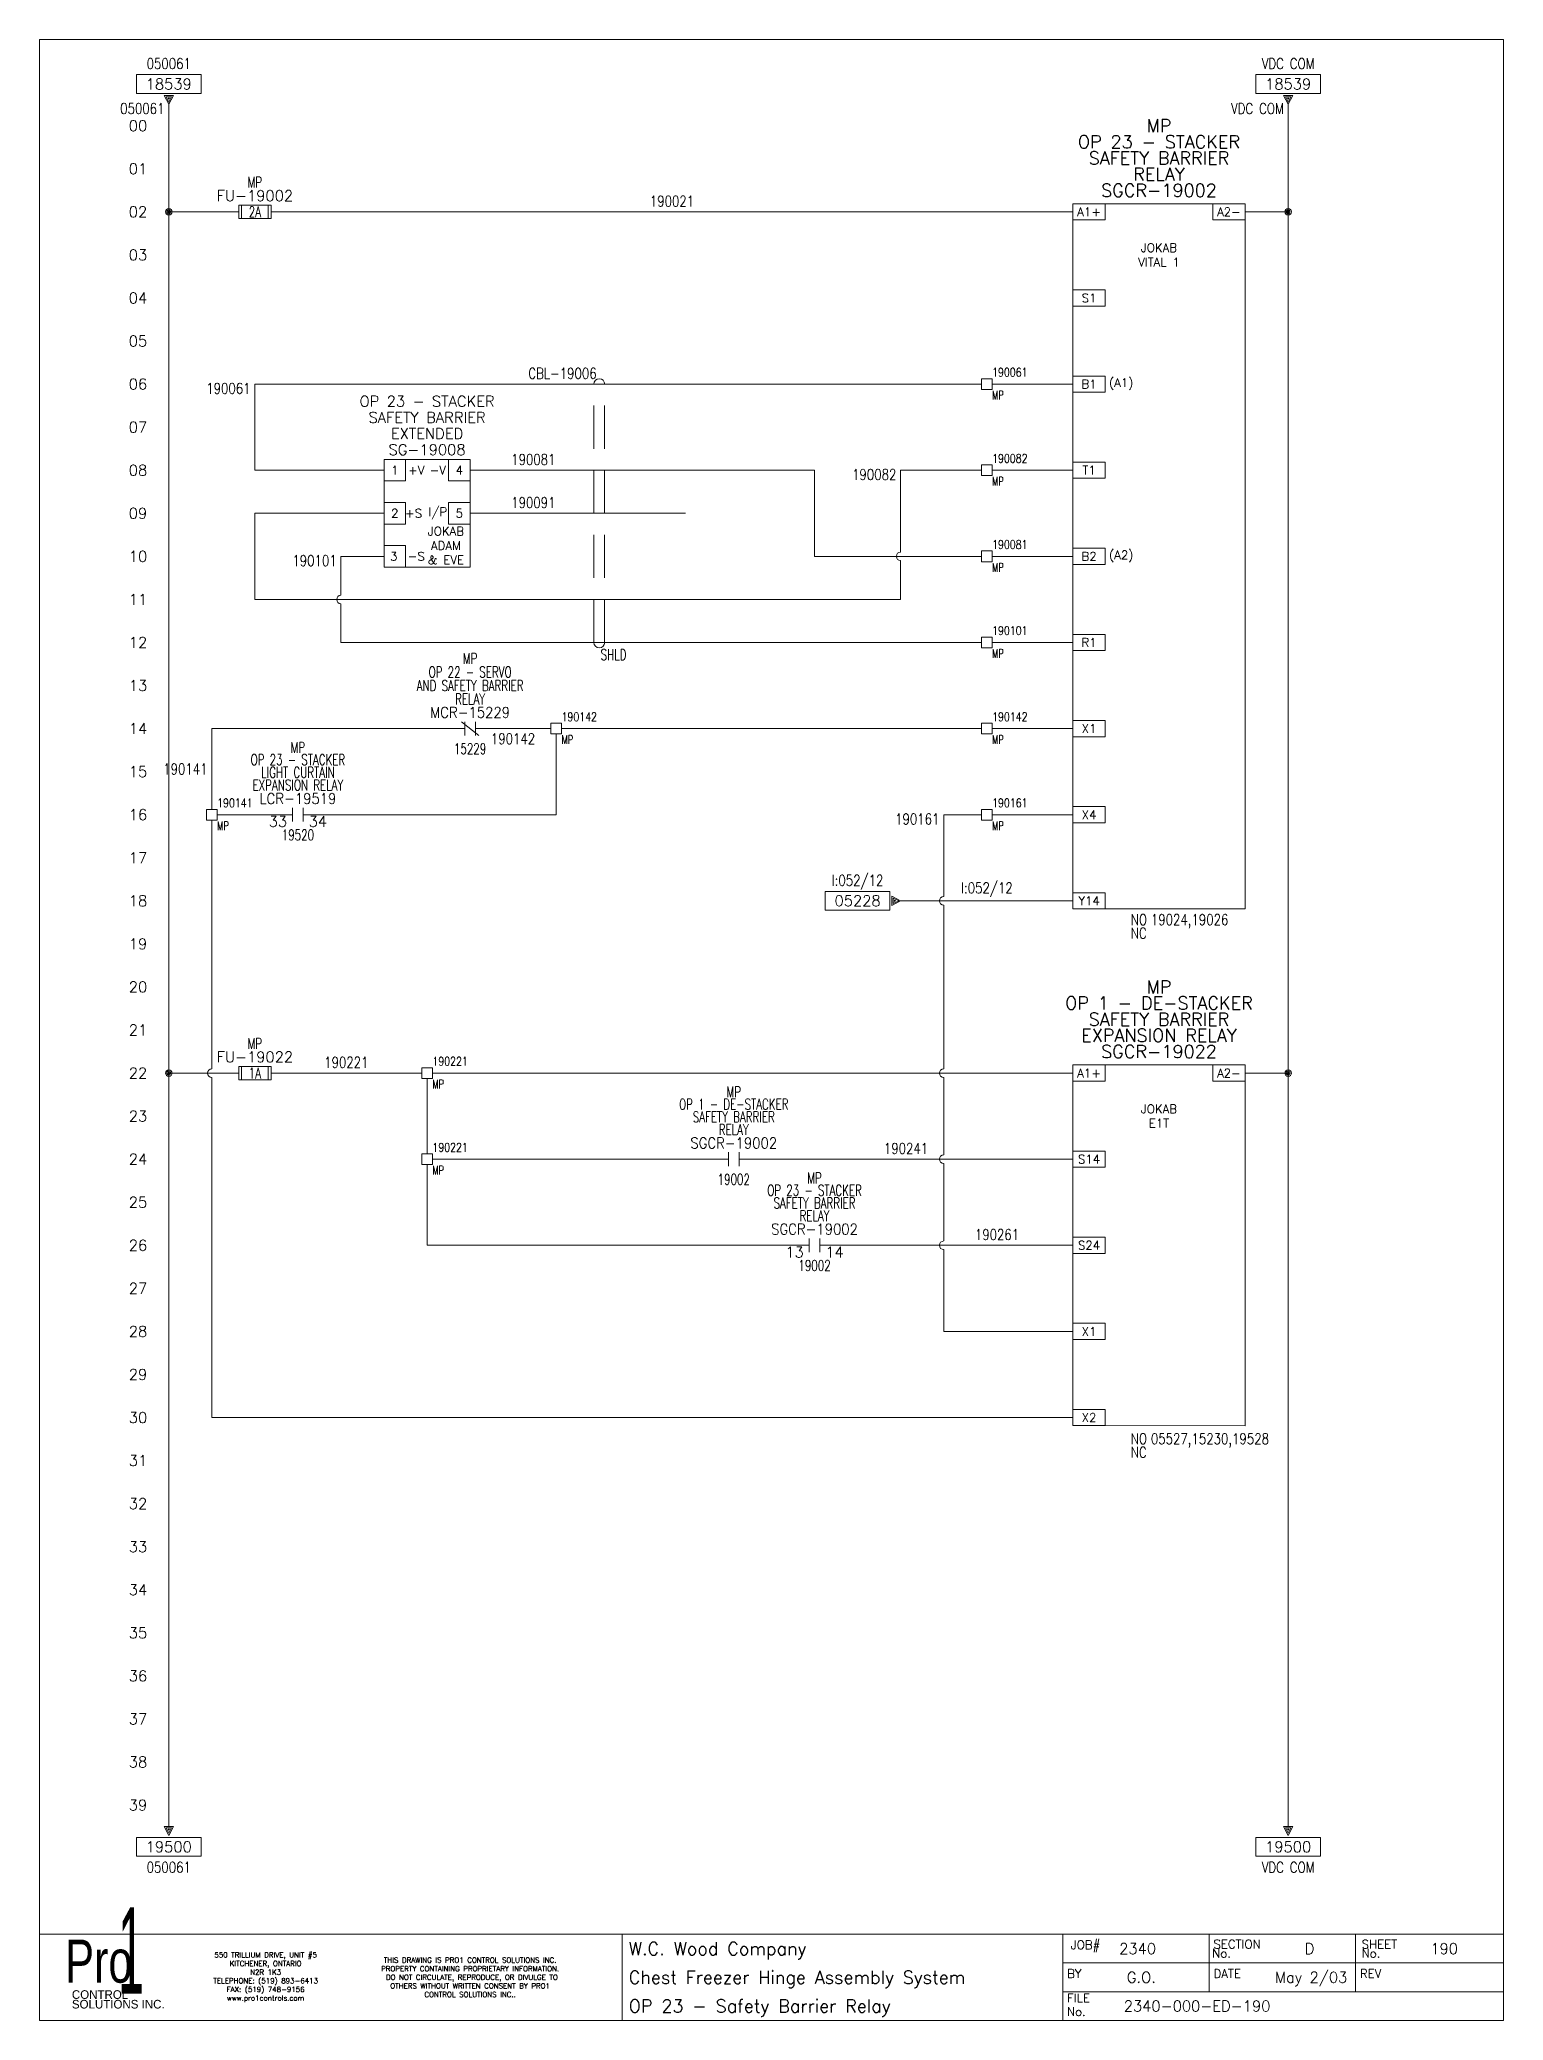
# Model space of a CAD drawing. Header units: inches. Extents: x 0 to 17, y 0 to 23.
import ezdxf
from ezdxf.enums import TextEntityAlignment as Align

# ---------------------------------------------------------------- set-up
doc = ezdxf.new("R2010")
doc.units = ezdxf.units.IN
doc.header["$MEASUREMENT"] = 0
doc.linetypes.add('DASHED', pattern=[0.75, 0.5, -0.25])
doc.layers.get('0').update_dxf_attribs({"lineweight": 5})
for name, color, linetype, lineweight in [('BOARDER', 5, 'Continuous', 5), ('DESC', 1, 'Continuous', 5), ('DESCCHILD', 1, 'Continuous', 5), ('LINK', 7, 'DASHED', 5), ('LOC', 252, 'Continuous', 5), ('MISC', 2, 'Continuous', 5), ('SYMS', 7, 'Continuous', 5), ('TAGS', 2, 'Continuous', 5), ('TERMS', 2, 'Continuous', 5), ('Title_Block_Info', 2, 'Continuous', 5), ('WIRENO', 1, 'Continuous', 5), ('WIRES', 7, 'Continuous', 5), ('XREF', 1, 'Continuous', 5), ('XREFCHILD', 1, 'Continuous', 5)]:
    doc.layers.add(name, color=color, linetype=linetype, lineweight=lineweight)
doc.layers.add('WIRENO_DEST', color=1, linetype='Continuous')
doc.styles.add('SIVAN', font='sivan.TTF', dxfattribs={"height": 1})
doc.styles.add('STACCO', font='STAC222N.TTF', dxfattribs={"height": 1})
doc.styles.get("Standard").update_dxf_attribs({"font": 'romans.shx'})
doc.styles.add('WD', font='romans.shx')

msp = doc.modelspace()

# ---------------------------------------------------------------- texts
at = {"layer": 'SYMS', "color": 2, "style": 'WD'}
for s, p in [('01', (1.25, 21.5)), ('02', (1.25, 21)), ('03', (1.25, 20.5)), ('04', (1.25, 20)), ('05', (1.25, 19.5)), ('06', (1.25, 19)), ('07', (1.25, 18.5)), ('08', (1.25, 18)), ('09', (1.25, 17.5)), ('10', (1.25, 17)), ('11', (1.25, 16.5)), ('12', (1.25, 16)), ('13', (1.25, 15.5)), ('14', (1.25, 15)), ('15', (1.25, 14.5)), ('16', (1.25, 14)), ('17', (1.25, 13.5)), ('18', (1.25, 13)), ('19', (1.25, 12.5)), ('20', (1.25, 12)), ('21', (1.25, 11.5)), ('22', (1.25, 11)), ('23', (1.25, 10.5)), ('24', (1.25, 10)), ('25', (1.25, 9.5)), ('26', (1.25, 9)), ('27', (1.25, 8.5)), ('28', (1.25, 8)), ('29', (1.25, 7.5)), ('30', (1.25, 7)), ('31', (1.25, 6.5)), ('32', (1.25, 6)), ('33', (1.25, 5.5)), ('34', (1.25, 5)), ('35', (1.25, 4.5)), ('36', (1.25, 4)), ('37', (1.25, 3.5)), ('38', (1.25, 3)), ('39', (1.25, 2.5))]:
    msp.add_text(s, height=0.125, dxfattribs=at).set_placement(p, align=Align.MIDDLE_RIGHT)

# ---------------------------------------------------------------- blocks, each defined once
blk = doc.blocks.new('WD_MLRH')
at = {"color": 2, "style": 'WD'}
blk.add_attdef('RUNGFIRST', text='', height=0.125, dxfattribs=at).set_placement((-0.25, 0), align=Align.MIDDLE_RIGHT)
at = {"style": 'WD', "flags": 1}
for tag, p in [('RUNGHORV', (-0.25, -0.127)), ('RUNGDIST', (-0.25, -0.2)), ('RUNGCNT', (-0.25, -0.237)), ('RUNGINC', (-0.25, -0.163)), ('WIRE-START', (-0.25, -0.356)), ('WIRE-GSUF', (-0.25, -0.396)), ('PH3SPACE', (-0.25, -0.437)), ('WIREMODE', (-0.25, -0.281)), ('WIREFMT', (-0.25, -0.321))]:
    blk.add_attdef(tag, text='', height=0.025, dxfattribs=at).set_placement(p, align=Align.RIGHT)
blk = doc.blocks.new('TB_P')
at = {"color": 5}
blk.add_line((6.764, 0), (6.764, 1), dxfattribs=at)
at = {"color": 5, "linetype": 'Continuous'}
blk.add_line((15.283, 1), (15.283, 0.667), dxfattribs=at)
blk.add_lwpolyline([(0, 0), (17, 0), (17, 23), (0, 23)], close=True, dxfattribs=at)
at = {"layer": 'BOARDER', "linetype": 'Continuous'}
for p, q in [((0, 1), (17, 1)), ((0, 1), (0, 0)), ((11.882, 1), (11.882, 0.667)), ((11.882, 1), (11.882, 0)), ((11.882, 1), (11.882, 0)), ((11.882, 1), (11.882, 0)), ((13.583, 1), (13.583, 0.667)), ((11.882, 0.667), (17, 0.667)), ((13.583, 0.667), (13.583, 0.333)), ((15.283, 0.667), (15.283, 0.333)), ((11.882, 0.333), (17, 0.333))]:
    blk.add_line(p, q, dxfattribs=at)
at = {"color": 5, "char_height": 0.06, "attachment_point": 5, "style": 'WD'}
for s, insert, width in [('550 TRILLIUM DRIVE, UNIT #5\\PKITCHENER, ONTARIO\\PN2R 1K3\\PTELEPHONE: (519) 893-6413\\PFAX: (519) 748-9156\\Pwww.pro1controls.com', (2.625, 0.5), 1.804), ('THIS DRAWING IS PRO1 CONTROL SOLUTIONS INC. PROPERTY CONTAINING PROPRIETARY INFORMATION.  DO NOT CIRCULATE, REPRODUCE, OR DIVULGE TO OTHERS WITHOUT WRITTEN CONSENT BY PRO1 CONTROL SOLUTIONS INC..', (5, 0.5), 2.264)]:
    blk.add_mtext(s, dxfattribs=dict(at, insert=insert, width=width))
at = {"color": 2, "linetype": 'Continuous', "style": 'WD', "flags": 1}
for tag, p in [('REV1_NO', (1.734, 3.29)), ('REV1_BY', (7.303, 3.29)), ('REV1_DATE', (9.562, 3.29)), ('REV2_NO', (1.734, 3.04)), ('REV2_BY', (7.303, 3.04)), ('REV2_DATE', (9.562, 3.04)), ('REV3_NO', (1.734, 2.79)), ('REV3_BY', (7.303, 2.79)), ('REV3_DATE', (9.562, 2.79)), ('REV4_NO', (1.734, 2.54)), ('REV4_BY', (7.303, 2.54)), ('REV4_DATE', (9.562, 2.54)), ('REV5_NO', (1.734, 2.29)), ('REV5_BY', (7.303, 2.29)), ('REV5_DATE', (9.562, 2.29)), ('REV6_NO', (1.734, 2.04)), ('REV6_BY', (7.303, 2.04)), ('REV6_DATE', (9.562, 2.04)), ('REV7_NO', (1.734, 1.79)), ('REV7_BY', (7.303, 1.79)), ('REV7_DATE', (9.562, 1.79)), ('REV8_NO', (1.734, 1.54)), ('REV8_BY', (7.303, 1.54)), ('REV8_DATE', (9.562, 1.54)), ('REV9_NO', (1.734, 1.29)), ('REV9_BY', (7.303, 1.29)), ('REV9_DATE', (9.562, 1.29))]:
    blk.add_attdef(tag, text='', height=0.15, dxfattribs=at).set_placement(p, align=Align.MIDDLE_CENTER)
for tag, p in [('REV1_CHANGE', (2.292, 3.29)), ('REV2_CHANGE', (2.292, 3.04)), ('REV3_CHANGE', (2.292, 2.79)), ('REV4_CHANGE', (2.292, 2.54)), ('REV5_CHANGE', (2.292, 2.29)), ('REV6_CHANGE', (2.292, 2.04)), ('REV7_CHANGE', (2.292, 1.79)), ('REV8_CHANGE', (2.292, 1.54)), ('REV9_CHANGE', (2.292, 1.29))]:
    blk.add_attdef(tag, text='', height=0.15, dxfattribs=at).set_placement(p, align=Align.MIDDLE_LEFT)
at = {"layer": 'BOARDER', "lineweight": 0}
for s, height, style, width, p in [('1', 1, 'SIVAN', 0.4, (1.062, 0.812)), ('Pro', 0.5, 'STACCO', 0.75, (0.688, 0.688))]:
    blk.add_text(s, height=height, dxfattribs=dict(at, style=style, width=width)).set_placement(p, align=Align.MIDDLE_CENTER)
at = {"layer": 'BOARDER', "linetype": 'Continuous', "style": 'WD'}
for s, p in [('JOB#', (11.976, 0.827)), ('SECTION', (13.633, 0.835)), ('SHEET', (15.354, 0.834)), ('No.', (13.617, 0.729)), ('No.', (15.354, 0.729)), ('BY', (11.933, 0.493)), ('DATE', (13.634, 0.493)), ('REV', (15.334, 0.493)), ('FILE', (11.932, 0.21)), ('No.', (11.932, 0.052))]:
    blk.add_text(s, height=0.1, dxfattribs=at).set_placement(p)
at = {"layer": 'BOARDER', "lineweight": 0, "style": 'STACCO'}
for s, p in [('SOLUTIONS INC.', (0.375, 0.188)), ('CONTROL', (0.375, 0.3))]:
    blk.add_text(s, height=0.1, dxfattribs=at).set_placement(p, align=Align.MIDDLE_LEFT)
at = {"layer": 'Title_Block_Info', "ltscale": 0.1}
for tag, p in [('CUSTOMER', (6.842, 0.833)), ('JOB DESCRIPTION LINE', (6.842, 0.5)), ('DRAWING DESCRIPTION', (6.842, 0.167))]:
    blk.add_attdef(tag, text='', height=0.15, dxfattribs=at).set_placement(p, align=Align.MIDDLE_LEFT)
at = {"layer": 'Title_Block_Info', "ltscale": 0.1, "style": 'WD'}
for tag, p in [('JOB #', (12.752, 0.833)), ('SEC. NO.', (14.75, 0.833)), ('SHT. NO.', (16.312, 0.833)), ('NAME', (12.795, 0.5)), ('REV', (16.194, 0.5))]:
    blk.add_attdef(tag, text='', height=0.125, dxfattribs=at).set_placement(p, align=Align.MIDDLE_CENTER)
blk.add_attdef('DATE', text='', height=0.125, dxfattribs=at).set_placement((15.188, 0.5), align=Align.MIDDLE_RIGHT)
blk.add_attdef('FILE NUMBER', text='', height=0.125, dxfattribs=at).set_placement((12.591, 0.167), align=Align.MIDDLE_LEFT)
blk = doc.blocks.new('HFU1')
for p, q in [((-0.188, -0.078), (-0.188, 0.078)), ((-0.188, 0.078), (0.188, 0.078)), ((-0.156, 0.078), (-0.156, -0.078)), ((0.156, 0.078), (0.156, -0.078)), ((0.188, 0.078), (0.188, -0.078)), ((0.188, -0.078), (-0.188, -0.078))]:
    blk.add_line(p, q)
at = {"style": 'WD', "width": 0.7}
for tag, p in [('INST', (0, 0.451)), ('LOC', (0, 0.281))]:
    blk.add_attdef(tag, text='', height=0.125, dxfattribs=at).set_placement(p, align=Align.CENTER)
at = {"style": 'WD'}
blk.add_attdef('TAG1', text='', height=0.125, dxfattribs=at).set_placement((0, 0.125), align=Align.CENTER)
at = {"linetype": 'Continuous', "style": 'WD', "flags": 9}
for tag, p in [('ASSYCODE', (0.157, 0.251)), ('MFG', (0.156, 0.083)), ('CAT', (0.156, 0.102))]:
    blk.add_attdef(tag, text='', height=0.01, dxfattribs=at).set_placement(p, align=Align.CENTER)
at = {"style": 'WD', "width": 0.7}
blk.add_attdef('RATING1', text='', height=0.125, dxfattribs=at).set_placement((0, 0), align=Align.MIDDLE_CENTER)
at = {"style": 'WD'}
for tag, p, flags in [('X4TERM01', (-0.188, 0), 1), ('FAMILY', (0.129, 0.108), 9), ('X1TERM02', (0.188, 0), 1)]:
    blk.add_attdef(tag, p, '', height=0.01, dxfattribs=dict(at, flags=flags))
for tag, p in [('X2LINK', (0, 0.109)), ('X8LINK', (0, -0.109))]:
    blk.add_attdef(tag, p, '', height=0.01, dxfattribs=at)
at = {"linetype": 'Continuous', "style": 'WD', "flags": 8}
blk.add_attdef('TERM01', text='', height=0.125, dxfattribs=at).set_placement((-0.25, -0.031), align=Align.TOP_RIGHT)
blk.add_attdef('TERM02', text='', height=0.125, dxfattribs=at).set_placement((0.25, -0.031), align=Align.TOP_LEFT)
blk = doc.blocks.new('WD_WNH')
at = {"linetype": 'Continuous', "style": 'WD', "width": 0.8}
blk.add_attdef('WIRENO', text='', height=0.125, dxfattribs=at).set_placement((0, 0.0625), align=Align.CENTER)
blk = doc.blocks.new('HCR1_JOKAB_VITAL 1')
for p, q in [((-1, 0.094), (-0.625, 0.094)), ((-1, -0.094), (-1, 0.094)), ((-0.625, 0.094), (-0.625, -0.094)), ((0.625, 0.094), (1, 0.094)), ((0.625, -0.094), (0.625, 0.094)), ((1, 0.094), (1, -0.094)), ((-0.625, -0.094), (-1, -0.094)), ((1, -0.094), (0.625, -0.094)), ((-1, -0.906), (-0.625, -0.906)), ((-1, -1.094), (-1, -0.906)), ((-0.625, -0.906), (-0.625, -1.094)), ((-0.625, -1.094), (-1, -1.094)), ((-1, -1.906), (-0.625, -1.906)), ((-1, -2.094), (-1, -1.906)), ((-0.625, -1.906), (-0.625, -2.094)), ((-0.625, -2.094), (-1, -2.094)), ((-1, -2.906), (-0.625, -2.906)), ((-1, -3.094), (-1, -2.906)), ((-0.625, -2.906), (-0.625, -3.094)), ((-0.625, -3.094), (-1, -3.094)), ((-1, -3.906), (-0.625, -3.906)), ((-1, -4.094), (-1, -3.906)), ((-0.625, -3.906), (-0.625, -4.094)), ((-0.625, -4.094), (-1, -4.094)), ((-1, -4.906), (-0.625, -4.906)), ((-1, -5.094), (-1, -4.906)), ((-0.625, -4.906), (-0.625, -5.094)), ((-0.625, -5.094), (-1, -5.094)), ((-1, -5.906), (-0.625, -5.906)), ((-1, -6.094), (-1, -5.906)), ((-0.625, -5.906), (-0.625, -6.094)), ((-0.625, -6.094), (-1, -6.094)), ((-1, -6.906), (-0.625, -6.906)), ((-1, -7.094), (-1, -6.906)), ((-0.625, -7.094), (-1, -7.094)), ((-0.625, -6.906), (-0.625, -7.094)), ((-1, -7.906), (-0.625, -7.906)), ((-1, -8.094), (-1, -7.906)), ((-0.625, -7.906), (-0.625, -8.094)), ((-0.625, -8.094), (-1, -8.094))]:
    blk.add_line(p, q)
at = {"linetype": 'Continuous'}
blk.add_lwpolyline([(-1, 0.094), (1, 0.094), (1, -8.094), (-1, -8.094)], close=True, dxfattribs=at)
at = {"linetype": 'Continuous', "char_height": 0.1, "attachment_point": 5}
for s, insert, width in [('A1+', (-0.812, 0), 0.328), ('A2-', (0.812, 0), 0.35925), ('JOKAB\\PVITAL 1', (0, -0.5), 0.53125), ('S1', (-0.812, -1), 0.2655), ('B1', (-0.812, -2), 0.32025), ('(A1)', (-0.438, -2), 0.32), ('T1', (-0.812, -3), 0.32), ('B2', (-0.812, -4), 0.32), ('(A2)', (-0.438, -4), 0.32), ('R1', (-0.812, -5), 0.32), ('X1', (-0.812, -6), 0.32), ('X4', (-0.812, -7), 0.32), ('Y14', (-0.812, -8), 0.32)]:
    blk.add_mtext(s, dxfattribs=dict(at, insert=insert, width=width))
at = {"style": 'WD'}
for tag, p in [('LOC', (0, 0.925)), ('DESC1', (0, 0.738)), ('DESC2', (0, 0.55)), ('DESC3', (0, 0.363)), ('TAG1', (0, 0.175))]:
    blk.add_attdef(tag, text='', height=0.15, dxfattribs=at).set_placement(p, align=Align.CENTER)
at = {"style": 'WD', "flags": 1}
for tag, p, height in [('X4TERM01', (-1, 0), 0.005), ('X1TERM02', (1, 0), 0.005), ('FAMILY', (0.6, -0.363), 0.0125), ('MFG', (0.6, -0.441), 0.0125), ('ASSYCODE', (0.6, -0.597), 0.0125), ('X4TERM03', (-1, -1), 0.005), ('X4TERM05', (-1, -2), 0.005), ('X4TERM06', (-1, -3), 0.005), ('X4TERM08', (-1, -4), 0.005), ('X4TERM10', (-1, -5), 0.005), ('X4TERM11', (-1, -6), 0.005), ('X4TERM12', (-1, -7), 0.005), ('X4TERM13', (-1, -8), 0.005), ('MAXNO', (0.044, -7.865), 0.01), ('MAXNC', (0.044, -7.889), 0.01), ('PINLIST', (0.044, -8.053), 0.01)]:
    blk.add_attdef(tag, p, '', height=height, dxfattribs=at)
blk.add_attdef('CAT', text='', height=0.156, dxfattribs=at).set_placement((0, -1.688), align=Align.CENTER)
at = {"style": 'WD', "width": 0.8, "flags": 8}
for tag, p in [('NO', (-0.327, -8.281)), ('NC', (-0.327, -8.438))]:
    blk.add_attdef(tag, p, '', height=0.125, dxfattribs=at)
at = {"style": 'WD', "width": 0.8}
for tag, p in [('XREFNO', (-0.094, -8.281)), ('XREFNC', (-0.094, -8.438))]:
    blk.add_attdef(tag, p, '', height=0.125, dxfattribs=at)
blk = doc.blocks.new('HT0W01')
for p, q in [((-0.062, 0.062), (0.062, 0.062)), ((-0.062, -0.062), (-0.062, 0.062)), ((0.062, 0.062), (0.062, -0.062)), ((0.062, -0.062), (-0.062, -0.062))]:
    blk.add_line(p, q)
at = {"style": 'WD', "width": 0.7}
for tag, p in [('INST', (0.062, 0.214)), ('LOC', (0.062, -0.178))]:
    blk.add_attdef(tag, p, '', height=0.1, dxfattribs=at)
at = {"style": 'WD', "flags": 1}
for tag, p, height in [('X4TERM01', (-0.062, 0), 0.01), ('X4TERMDESC01', (-0.055, -0.023), 0.025), ('X2TERMDESC01', (-0.006, 0.029), 0.025), ('X2TERM01', (0, 0.062), 0.01), ('X1TERMDESC01', (0.039, 0.007), 0.025), ('X1TERM01', (0.062, 0), 0.01), ('X8TERM01', (0, -0.062), 0.01), ('X8TERMDESC01', (0, -0.054), 0.025)]:
    blk.add_attdef(tag, p, '', height=height, dxfattribs=at)
at = {"linetype": 'Continuous', "style": 'WD'}
for tag, p, width, flags in [('WIRENO', (0.062, 0.087), 0.8, 8), ('TAGSTRIP', (0.05, -0.297), 0.9, 8), ('CAT', (0.213, -0.406), 0.8, 1)]:
    blk.add_attdef(tag, p, '', height=0.1, dxfattribs=dict(at, width=width, flags=flags))
at = {"linetype": 'Continuous', "style": 'WD', "width": 0.8, "flags": 1}
blk.add_attdef('MFG', text='', height=0.1, dxfattribs=at).set_placement((0.088, -0.406), align=Align.RIGHT)
at = {"style": 'WD', "width": 0.7, "flags": 1}
blk.add_attdef('ASSYCODE', (0.062, -0.281), '', height=0.01, dxfattribs=at)
blk = doc.blocks.new('WDDOT')
for radius in [0.0375, 0.0234, 0.0116]:
    blk.add_circle((0, 0), radius)
blk = doc.blocks.new('HMISC_CAT1_JOKAB_ADAM_EVE')
at = {"linetype": 'Continuous'}
for points in [[(-0.5, 0.125), (0.5, 0.125), (0.5, -1.125), (-0.5, -1.125)], [(-0.5, -0.125), (-0.25, -0.125), (-0.25, 0.125), (-0.5, 0.125)], [(0.25, -0.125), (0.5, -0.125), (0.5, 0.125), (0.25, 0.125)], [(-0.5, -0.625), (-0.25, -0.625), (-0.25, -0.375), (-0.5, -0.375)], [(0.25, -0.625), (0.5, -0.625), (0.5, -0.375), (0.25, -0.375)], [(-0.5, -1.125), (-0.25, -1.125), (-0.25, -0.875), (-0.5, -0.875)]]:
    blk.add_lwpolyline(points, close=True, dxfattribs=at)
at = {"linetype": 'Continuous', "char_height": 0.1, "attachment_point": 5}
for s, insert, width in [('1', (-0.375, 0), 0.259), ('+V', (-0.125, 0), 0.17175), ('-V', (0.125, 0), 0.172), ('4', (0.375, 0), 0.259), ('2', (-0.375, -0.5), 0.25), ('+S', (-0.156, -0.5), 0.172), ('I/P', (0.125, -0.5), 0.172), ('5', (0.375, -0.5), 0.25), ('JOKAB\\PADAM & EVE', (0.219, -0.875), 0.531), ('3', (-0.387, -1), 0.25), ('-S', (-0.125, -1), 0.172)]:
    blk.add_mtext(s, dxfattribs=dict(at, insert=insert, width=width))
at = {"style": 'WD'}
for tag, p in [('LOC', (0, 0.925)), ('DESC1', (0, 0.738)), ('DESC2', (0, 0.55)), ('DESC3', (0, 0.363)), ('TAG1', (0, 0.175))]:
    blk.add_attdef(tag, text='', height=0.125, dxfattribs=at).set_placement(p, align=Align.CENTER)
at = {"style": 'WD', "flags": 1}
for tag, p, height in [('X4TERM01', (-0.5, 0), 0.005), ('X1TERM25', (0.5, 0), 0.005), ('FAMILY', (0, -0.219), 0.01), ('MFG', (0, -0.219), 0.01), ('ASSYCODE', (0.031, -0.312), 0.01), ('X4TERM02', (-0.5, -0.5), 0.005), ('X1TERM26', (0.5, -0.5), 0.005), ('X4TERM03', (-0.5, -1), 0.005)]:
    blk.add_attdef(tag, p, '', height=height, dxfattribs=at)
blk.add_attdef('CAT', text='', height=0.01, dxfattribs=at).set_placement((0, -0.281), align=Align.CENTER)
blk = doc.blocks.new('WD_WNV')
at = {"linetype": 'Continuous', "style": 'WD', "width": 0.8}
blk.add_attdef('WIRENO', text='', height=0.125, dxfattribs=at).set_placement((-0.05, 0), align=Align.MIDDLE_RIGHT)
blk = doc.blocks.new('HW01_1')
blk.add_line((0.031, 0), (-0.031, 0))
blk.add_arc((0, 0), 0.0625, 360, 180)
at = {"style": 'WD', "width": 0.7, "flags": 1}
for tag, p in [('INST', (0, 0.396)), ('LOC', (0, 0.227))]:
    blk.add_attdef(tag, text='', height=0.125, dxfattribs=at).set_placement(p, align=Align.CENTER)
for tag, p in [('X2TERMDESC02', (0.016, 0.109)), ('XREF', (0.078, -0.3)), ('DESC1', (0.078, -0.459)), ('DESC2', (0.078, -0.621))]:
    blk.add_attdef(tag, p, '', height=0.125, dxfattribs=at)
at = {"style": 'WD', "width": 0.8}
blk.add_attdef('TAG1', text='', height=0.125, dxfattribs=at).set_placement((-0.031, 0.062), align=Align.RIGHT)
at = {"style": 'WD'}
for tag, p in [('X8LINKL', (-0.062, 0)), ('X8LINKR', (0.062, 0))]:
    blk.add_attdef(tag, p, '', height=0.01, dxfattribs=at)
at = {"style": 'WD', "flags": 1}
for tag, p in [('X4TERM01', (-0.031, 0)), ('X2TERM02', (0, 0.062)), ('X1TERM01', (0.031, 0)), ('WD_NOTJUMPERED', (0.097, 0.062))]:
    blk.add_attdef(tag, p, '', height=0.01, dxfattribs=at)
at = {"linetype": 'Continuous', "style": 'WD', "flags": 9}
blk.add_attdef('ASSYCODE', text='', height=0.01, dxfattribs=at).set_placement((0.029, 0.042), align=Align.CENTER)
at = {"style": 'WD', "flags": 9}
blk.add_attdef('FAMILY', text='', height=0.01, dxfattribs=at).set_placement((0.023, 0.118), align=Align.CENTER)
at = {"style": 'WD', "width": 0.8}
blk.add_attdef('RATING1', (0.094, 0.062), '', height=0.125, dxfattribs=at)
at = {"style": 'WD', "width": 0.8, "flags": 1}
blk.add_attdef('MFG', text='', height=0.0938, dxfattribs=at).set_placement((-0.125, -0.031), align=Align.TOP_RIGHT)
blk.add_attdef('CAT', text='', height=0.0938, dxfattribs=at).set_placement((0.031, -0.031), align=Align.TOP_LEFT)
blk = doc.blocks.new('HW02_B')
blk.add_line((0.031, 0), (-0.031, 0))
at = {"style": 'WD', "width": 0.7, "flags": 1}
for tag, p in [('INST', (0, 0.349)), ('LOC', (0, 0.18))]:
    blk.add_attdef(tag, text='', height=0.125, dxfattribs=at).set_placement(p, align=Align.CENTER)
at = {"style": 'WD', "width": 0.8}
blk.add_attdef('TAG2', text='', height=0.125, dxfattribs=at).set_placement((-0.031, 0.031), align=Align.RIGHT)
at = {"style": 'WD', "flags": 1}
for tag, p in [('X4TERM01', (-0.031, 0)), ('X1TERM01', (0.031, 0))]:
    blk.add_attdef(tag, p, '', height=0.01, dxfattribs=at)
at = {"style": 'WD'}
for tag, p in [('X2LINK', (0, 0.125)), ('X8LINK', (0, -0.125))]:
    blk.add_attdef(tag, p, '', height=0.01, dxfattribs=at)
at = {"style": 'WD', "flags": 9}
blk.add_attdef('FAMILY', text='', height=0.01, dxfattribs=at).set_placement((0.023, 0.118), align=Align.CENTER)
at = {"style": 'WD', "width": 0.8}
blk.add_attdef('RATING1', (0.094, 0.031), '', height=0.125, dxfattribs=at)
at = {"style": 'WD', "width": 0.7, "flags": 1}
for tag, p in [('XREF', (0.109, -0.175)), ('DESC1', (0.109, -0.334)), ('DESC2', (0.109, -0.496))]:
    blk.add_attdef(tag, p, '', height=0.125, dxfattribs=at)
blk = doc.blocks.new('HW02_1')
blk.add_line((0.031, 0), (-0.031, 0))
blk.add_arc((0, 0), 0.0625, 180, 0)
at = {"style": 'WD', "width": 0.7, "flags": 1}
for tag, p in [('INST', (0, 0.349)), ('LOC', (0, 0.18))]:
    blk.add_attdef(tag, text='', height=0.125, dxfattribs=at).set_placement(p, align=Align.CENTER)
at = {"style": 'WD', "width": 0.8}
blk.add_attdef('TAG2', text='', height=0.125, dxfattribs=at).set_placement((-0.031, 0.031), align=Align.RIGHT)
at = {"style": 'WD'}
for tag, p in [('X2LINKL', (-0.063, 0)), ('X2LINKR', (0.062, 0))]:
    blk.add_attdef(tag, p, '', height=0.01, dxfattribs=at)
at = {"style": 'WD', "flags": 1}
for tag, p in [('X4TERM01', (-0.031, 0)), ('X1TERM01', (0.031, 0)), ('X8TERM02', (0, -0.063)), ('WD_NOTJUMPERED', (0.097, -0.063))]:
    blk.add_attdef(tag, p, '', height=0.01, dxfattribs=at)
at = {"style": 'WD', "flags": 9}
blk.add_attdef('FAMILY', text='', height=0.01, dxfattribs=at).set_placement((0.023, 0.118), align=Align.CENTER)
at = {"style": 'WD'}
for tag, p, width in [('RATING1', (0.094, 0.031), 0.8), ('X8TERMDESC02', (0.016, -0.204), 0.7)]:
    blk.add_attdef(tag, p, '', height=0.125, dxfattribs=dict(at, width=width))
at = {"style": 'WD', "width": 0.7, "flags": 1}
for tag, p in [('XREF', (0.016, -0.363)), ('DESC1', (0.016, -0.521)), ('DESC2', (0.016, -0.684))]:
    blk.add_attdef(tag, p, '', height=0.125, dxfattribs=at)
blk = doc.blocks.new('HMS22')
at = {"linetype": 'Continuous'}
for p, q in [((-0.1, 0.08), (0.1, -0.08)), ((-0.062, 0.08), (-0.062, -0.08)), ((0.062, 0.08), (0.062, -0.08))]:
    blk.add_line(p, q, dxfattribs=at)
at = {"style": 'WD'}
for tag, width, p in [('DESC1', 0.7, (0, 0.594)), ('LOC', 0.7, (0, 0.75)), ('DESC2', 0.7, (0, 0.437)), ('TAG2', 0.9, (0, 0.125)), ('DESC3', 0.7, (0, 0.281)), ('XREF', 0.7, (0, -0.297)), ('INST', 0.7, (0, -0.438))]:
    blk.add_attdef(tag, text='', height=0.125, dxfattribs=dict(at, width=width)).set_placement(p, align=Align.CENTER)
for tag, p, flags in [('X4TERM01', (-0.062, 0), 1), ('X1TERM02', (0.062, 0), 1), ('FAMILY', (0.097, 0.036), 9), ('CONTACT', (0.097, 0.02), 1)]:
    blk.add_attdef(tag, p, '', height=0.01, dxfattribs=dict(at, flags=flags))
for tag, p in [('X2LINK', (0, 0.125)), ('X8LINK', (0, -0.125))]:
    blk.add_attdef(tag, p, '', height=0.01, dxfattribs=at)
at = {"linetype": 'Continuous', "style": 'WD', "flags": 8}
blk.add_attdef('TERM01', text='', height=0.125, dxfattribs=at).set_placement((-0.125, -0.031), align=Align.TOP_RIGHT)
blk.add_attdef('TERM02', text='', height=0.125, dxfattribs=at).set_placement((0.125, -0.031), align=Align.TOP_LEFT)
blk = doc.blocks.new('HCR21')
at = {"linetype": 'Continuous'}
for p, q in [((-0.062, 0.08), (-0.062, -0.08)), ((0.062, 0.08), (0.062, -0.08))]:
    blk.add_line(p, q, dxfattribs=at)
at = {"style": 'WD'}
for tag, width, p in [('DESC1', 0.7, (0, 0.576)), ('LOC', 0.7, (0, 0.719)), ('DESC2', 0.7, (0, 0.429)), ('TAG2', 0.9, (0, 0.125)), ('DESC3', 0.7, (0, 0.281)), ('XREF', 0.7, (0, -0.297)), ('INST', 0.7, (0, -0.438))]:
    blk.add_attdef(tag, text='', height=0.125, dxfattribs=dict(at, width=width)).set_placement(p, align=Align.CENTER)
for tag, p, flags in [('X4TERM01', (-0.062, 0), 1), ('X1TERM02', (0.062, 0), 1), ('FAMILY', (0.097, 0.053), 9), ('CONTACT', (0.097, 0.036), 1)]:
    blk.add_attdef(tag, p, '', height=0.01, dxfattribs=dict(at, flags=flags))
for tag, p in [('X2LINK', (0, 0.125)), ('X8LINK', (0, -0.125))]:
    blk.add_attdef(tag, p, '', height=0.01, dxfattribs=at)
at = {"linetype": 'Continuous', "style": 'WD', "flags": 8}
blk.add_attdef('TERM01', text='', height=0.125, dxfattribs=at).set_placement((-0.125, -0.016), align=Align.TOP_RIGHT)
blk.add_attdef('TERM02', text='', height=0.125, dxfattribs=at).set_placement((0.125, -0.016), align=Align.TOP_LEFT)
blk = doc.blocks.new('HA2D3')
for p, q in [((-0.125, 0.109), (-0.875, 0.109)), ((-0.875, 0.109), (-0.875, -0.109)), ((-0.125, 0.109), (-0.125, -0.109)), ((-0.102, 0.055), (-0.102, -0.055)), ((0, 0), (-0.102, 0.055)), ((-0.102, -0.055), (0, 0)), ((-0.086, 0.031), (-0.023, 0)), ((-0.086, -0.031), (-0.086, 0.031)), ((-0.023, 0), (-0.086, -0.031)), ((-0.07, 0.008), (-0.055, 0)), ((-0.07, -0.008), (-0.07, 0.008)), ((-0.055, 0), (-0.07, -0.008)), ((-0.875, -0.109), (-0.125, -0.109))]:
    blk.add_line(p, q)
at = {"style": 'WD', "width": 0.8, "flags": 8}
for tag, p in [('DESC1', (-0.5, 0.487)), ('WIRENO', (-0.5, 0.3))]:
    blk.add_attdef(tag, text='', height=0.125, dxfattribs=at).set_placement(p, align=Align.TOP_CENTER)
at = {"style": 'WD'}
blk.add_attdef('XREF', text='', height=0.125, dxfattribs=at).set_placement((-0.5, -0.062), align=Align.CENTER)
at = {"style": 'WD', "flags": 1}
for tag, p in [('SIGCODE', (-0.099, 0.066)), ('X1TERM01', (0, 0))]:
    blk.add_attdef(tag, p, '', height=0.01, dxfattribs=at)
blk = doc.blocks.new('HCR1_JOKAB_E1T')
for p, q in [((-1, 0.094), (-0.625, 0.094)), ((-1, -0.094), (-1, 0.094)), ((-0.625, 0.094), (-0.625, -0.094)), ((0.625, 0.094), (1, 0.094)), ((0.625, -0.094), (0.625, 0.094)), ((1, 0.094), (1, -0.094)), ((-0.625, -0.094), (-1, -0.094)), ((1, -0.094), (0.625, -0.094)), ((-1, -0.906), (-0.625, -0.906)), ((-1, -1.094), (-1, -0.906)), ((-0.625, -0.906), (-0.625, -1.094)), ((-0.625, -1.094), (-1, -1.094)), ((-1, -1.906), (-0.625, -1.906)), ((-1, -2.094), (-1, -1.906)), ((-0.625, -1.906), (-0.625, -2.094)), ((-0.625, -2.094), (-1, -2.094)), ((-1, -2.906), (-0.625, -2.906)), ((-1, -3.094), (-1, -2.906)), ((-0.625, -2.906), (-0.625, -3.094)), ((-0.625, -3.094), (-1, -3.094)), ((-1, -3.906), (-0.625, -3.906)), ((-1, -4.094), (-1, -3.906)), ((-0.625, -3.906), (-0.625, -4.094)), ((-0.625, -4.094), (-1, -4.094))]:
    blk.add_line(p, q)
at = {"linetype": 'Continuous'}
blk.add_lwpolyline([(-1, 0.094), (1, 0.094), (1, -4.095), (-1, -4.094)], close=True, dxfattribs=at)
at = {"linetype": 'Continuous', "char_height": 0.1, "attachment_point": 5}
for s, insert, width in [('A1+', (-0.812, 0), 0.328), ('A2-', (0.812, 0), 0.35925), ('JOKAB\\PE1T', (0, -0.5), 0.531), ('S14', (-0.812, -1), 0.265), ('S24', (-0.812, -2), 0.32), ('X1', (-0.812, -3), 0.32), ('X2', (-0.812, -4), 0.32)]:
    blk.add_mtext(s, dxfattribs=dict(at, insert=insert, width=width))
at = {"style": 'WD'}
for tag, p in [('LOC', (0, 0.925)), ('DESC1', (0, 0.738)), ('DESC2', (0, 0.55)), ('DESC3', (0, 0.363)), ('TAG1', (0, 0.175))]:
    blk.add_attdef(tag, text='', height=0.15, dxfattribs=at).set_placement(p, align=Align.CENTER)
at = {"style": 'WD', "flags": 1}
for tag, p, height in [('X4TERM01', (-1, 0), 0.005), ('X1TERM02', (1, 0), 0.005), ('FAMILY', (0.6, -0.363), 0.0125), ('MFG', (0.6, -0.441), 0.0125), ('ASSYCODE', (0.6, -0.597), 0.0125), ('X4TERM03', (-1, -1), 0.005), ('X4TERM05', (-1, -2), 0.005), ('X4TERM06', (-1, -3), 0.005), ('MAXNO', (0.044, -3.203), 0.01), ('MAXNC', (0.044, -3.227), 0.01), ('PINLIST', (0.044, -3.391), 0.01), ('X4TERM08', (-1, -4), 0.005)]:
    blk.add_attdef(tag, p, '', height=height, dxfattribs=at)
blk.add_attdef('CAT', text='', height=0.156, dxfattribs=at).set_placement((0, -1.688), align=Align.CENTER)
at = {"style": 'WD', "width": 0.8, "flags": 8}
for tag, p in [('NO', (-0.327, -4.309)), ('NC', (-0.327, -4.465))]:
    blk.add_attdef(tag, p, '', height=0.125, dxfattribs=at)
at = {"style": 'WD', "width": 0.8}
for tag, p in [('XREFNO', (-0.094, -4.309)), ('XREFNC', (-0.094, -4.465))]:
    blk.add_attdef(tag, p, '', height=0.125, dxfattribs=at)
blk = doc.blocks.new('HA2D2')
for p, q in [((0.375, 0.344), (-0.375, 0.344)), ((-0.375, 0.344), (-0.375, 0.125)), ((0.375, 0.125), (0.375, 0.344)), ((-0.375, 0.125), (0.375, 0.125)), ((0.055, 0.102), (-0.055, 0.102)), ((-0.055, 0.102), (0, 0)), ((0, 0.023), (-0.031, 0.086)), ((-0.031, 0.086), (0.031, 0.086)), ((0, 0.055), (-0.008, 0.07)), ((-0.008, 0.07), (0.008, 0.07)), ((0, 0), (0.055, 0.102)), ((0.031, 0.086), (0, 0.023)), ((0.008, 0.07), (0, 0.055))]:
    blk.add_line(p, q)
at = {"style": 'WD', "width": 0.8, "flags": 8}
for tag, p in [('DESC1', (0, 0.722)), ('WIRENO', (0, 0.534))]:
    blk.add_attdef(tag, text='', height=0.125, dxfattribs=at).set_placement(p, align=Align.TOP_CENTER)
at = {"style": 'WD'}
blk.add_attdef('XREF', text='', height=0.125, dxfattribs=at).set_placement((0, 0.172), align=Align.CENTER)
at = {"style": 'WD', "flags": 1}
for tag, p in [('X8TERM01', (0, 0)), ('SIGCODE', (0.088, 0.066))]:
    blk.add_attdef(tag, p, '', height=0.01, dxfattribs=at)
blk = doc.blocks.new('HA2S4')
for p, q in [((-0.055, 0), (0.055, 0)), ((0, -0.102), (-0.055, 0)), ((0.055, 0), (0, -0.102)), ((0.375, -0.125), (-0.375, -0.125)), ((-0.375, -0.125), (-0.375, -0.344)), ((-0.031, -0.016), (0, -0.078)), ((0.031, -0.016), (-0.031, -0.016)), ((-0.008, -0.031), (0, -0.047)), ((0.008, -0.031), (-0.008, -0.031)), ((0, -0.078), (0.031, -0.016)), ((0, -0.047), (0.008, -0.031)), ((0.375, -0.344), (0.375, -0.125)), ((-0.375, -0.344), (0.375, -0.344))]:
    blk.add_line(p, q)
at = {"style": 'WD', "flags": 1}
for tag, p in [('X2TERM01', (0, 0)), ('SIGCODE', (0.088, -0.059))]:
    blk.add_attdef(tag, p, '', height=0.01, dxfattribs=at)
at = {"style": 'WD'}
blk.add_attdef('XREF', text='', height=0.125, dxfattribs=at).set_placement((0, -0.297), align=Align.CENTER)
at = {"style": 'WD', "width": 0.8, "flags": 8}
for tag, p in [('WIRENO', (0, -0.409)), ('DESC1', (0, -0.597))]:
    blk.add_attdef(tag, text='', height=0.125, dxfattribs=at).set_placement(p, align=Align.TOP_CENTER)

# ---------------------------------------------------------------- linework, layer by layer
at = {"layer": 'LINK'}
for points in [[(6.438, 16), (6.438, 19)], [(6.562, 16), (6.562, 19)]]:
    msp.add_lwpolyline(points, dxfattribs=at)
at = {"layer": 'WIRES'}
for p, q in [((1.5, 22.25), (1.5, 2.25)), ((14.5, 22.25), (14.5, 2.25)), ((1.5, 21), (2.312, 21)), ((2.688, 21), (12, 21)), ((14, 21), (14.5, 21)), ((2.5, 19), (2.5, 18)), ((6.469, 19), (2.5, 19)), ((10.938, 19), (6.531, 19)), ((12, 19), (11.062, 19)), ((2.5, 18), (4, 18)), ((5, 18), (6.469, 18)), ((6.531, 18), (9, 18)), ((9, 18), (9, 17)), ((10, 18), (10, 17.05)), ((10.938, 18), (10, 18)), ((12, 18), (11.062, 18)), ((2.5, 17.5), (4, 17.5)), ((2.5, 16.5), (2.5, 17.5)), ((5, 17.5), (6.469, 17.5)), ((6.531, 17.5), (7.5, 17.5)), ((3.5, 17), (3.5, 16.55)), ((4, 17), (3.5, 17)), ((9, 17), (10.938, 17)), ((10, 16.95), (10, 16.5)), ((12, 17), (11.062, 17)), ((6.469, 16.5), (2.5, 16.5)), ((3.5, 16.45), (3.5, 16)), ((10, 16.5), (6.531, 16.5)), ((3.5, 16), (6.469, 16)), ((6.531, 16), (10.938, 16)), ((12, 16), (11.062, 16)), ((4.938, 15), (2, 15)), ((2, 15), (2, 14.062)), ((5.938, 15), (5.062, 15)), ((10.938, 15), (6.062, 15)), ((12, 15), (11.062, 15)), ((6, 14), (6, 14.937)), ((2, 11.05), (2, 13.938)), ((2.062, 14), (2.938, 14)), ((3.062, 14), (6, 14)), ((10.5, 14), (10.5, 13.05)), ((10.938, 14), (10.5, 14)), ((11.062, 14), (12, 14)), ((12, 13), (10, 13)), ((10.5, 12.95), (10.5, 11.05)), ((1.5, 11), (2.312, 11)), ((2, 7), (2, 10.95)), ((2.688, 11), (4.438, 11)), ((4.5, 10.062), (4.5, 10.938)), ((4.562, 11), (12, 11)), ((10.5, 10.95), (10.5, 10.05)), ((14, 11), (14.5, 11)), ((4.5, 9.937), (4.5, 9)), ((8, 10), (4.562, 10)), ((12, 10), (8.125, 10)), ((10.5, 9.95), (10.5, 9.05)), ((4.5, 9), (8.938, 9)), ((9.062, 9), (12, 9)), ((10.5, 8.95), (10.5, 8)), ((10.5, 8), (12, 8)), ((12, 7), (2, 7))]:
    msp.add_line(p, q, dxfattribs=at)
for centre in [(10, 17), (3.5, 16.5), (10.5, 13), (2, 11), (10.5, 11), (10.5, 10), (10.5, 9)]:
    msp.add_arc(centre, 0.05, 90, 270, dxfattribs=at)

# ---------------------------------------------------------------- block references
ref = msp.add_blockref('TB_P', (0, 0))
ref.add_attrib('CUSTOMER', 'W.C. Wood Company', dxfattribs={"layer": 'MISC', "ltscale": 0.1, "height": 0.15}).set_placement((6.842, 0.833), align=Align.MIDDLE_LEFT)
ref.add_attrib('JOB DESCRIPTION LINE', 'Chest Freezer Hinge Assembly System', dxfattribs={"layer": 'MISC', "ltscale": 0.1, "height": 0.15}).set_placement((6.842, 0.5), align=Align.MIDDLE_LEFT)
ref.add_attrib('DRAWING DESCRIPTION', 'OP 23 - Safety Barrier Relay', dxfattribs={"layer": 'MISC', "ltscale": 0.1, "height": 0.15}).set_placement((6.842, 0.167), align=Align.MIDDLE_LEFT)
ref.add_attrib('JOB #', '2340', dxfattribs={"layer": 'MISC', "ltscale": 0.1, "height": 0.125, "style": 'WD'}).set_placement((12.752, 0.833), align=Align.MIDDLE_CENTER)
ref.add_attrib('SEC. NO.', 'D', dxfattribs={"layer": 'MISC', "ltscale": 0.1, "height": 0.125, "style": 'WD'}).set_placement((14.75, 0.833), align=Align.MIDDLE_CENTER)
ref.add_attrib('SHT. NO.', '190', dxfattribs={"layer": 'MISC', "ltscale": 0.1, "height": 0.125, "style": 'WD'}).set_placement((16.312, 0.833), align=Align.MIDDLE_CENTER)
ref.add_attrib('FILE NUMBER', '2340-000-ED-190', dxfattribs={"layer": 'MISC', "ltscale": 0.1, "height": 0.125, "style": 'WD'}).set_placement((12.591, 0.167), align=Align.MIDDLE_LEFT)
ref.add_attrib('NAME', 'G.O.', dxfattribs={"layer": 'MISC', "ltscale": 0.1, "height": 0.125, "style": 'WD'}).set_placement((12.795, 0.5), align=Align.MIDDLE_CENTER)
ref.add_attrib('DATE', 'May 2/03', dxfattribs={"layer": 'MISC', "ltscale": 0.1, "height": 0.125, "style": 'WD'}).set_placement((15.188, 0.5), align=Align.MIDDLE_RIGHT)
at = {"layer": 'SYMS'}
ref = msp.add_blockref('HA2D2', (1.5, 22.25), dxfattribs=at)
ref.add_attrib('XREF', '18539', dxfattribs={"layer": 'XREF', "height": 0.125, "style": 'WD'}).set_placement((1.5, 22.422), align=Align.CENTER)
ref.add_attrib('WIRENO', '050061', dxfattribs={"layer": 'WIRENO_DEST', "height": 0.125, "style": 'WD', "width": 0.8, "flags": 8}).set_placement((1.5, 22.784), align=Align.TOP_CENTER)
ref = msp.add_blockref('HA2D2', (14.5, 22.25), dxfattribs=at)
ref.add_attrib('XREF', '18539', dxfattribs={"layer": 'XREF', "height": 0.125, "style": 'WD'}).set_placement((14.5, 22.422), align=Align.CENTER)
ref.add_attrib('WIRENO', 'VDC COM', dxfattribs={"layer": 'WIRENO_DEST', "height": 0.125, "style": 'WD', "width": 0.8, "flags": 8}).set_placement((14.5, 22.784), align=Align.TOP_CENTER)
msp.add_blockref('WD_MLRH', (1.5, 22), dxfattribs=at).add_auto_attribs({'RUNGFIRST': '00'})
ref = msp.add_blockref('HCR1_JOKAB_VITAL 1', (13, 21), dxfattribs=at)
ref.add_attrib('XREFNO', '19024,19026', (12.906, 12.719), dxfattribs={"layer": 'XREF', "height": 0.125, "style": 'WD', "width": 0.8})
ref.add_attrib('NO', 'NO', (12.673, 12.719), dxfattribs={"layer": 'MISC', "height": 0.125, "style": 'WD', "width": 0.8, "flags": 8})
ref.add_attrib('NC', 'NC', (12.673, 12.562), dxfattribs={"layer": 'MISC', "height": 0.125, "style": 'WD', "width": 0.8, "flags": 8})
ref.add_attrib('DESC2', 'SAFETY BARRIER', dxfattribs={"layer": 'DESC', "height": 0.15, "style": 'WD'}).set_placement((13, 21.55), align=Align.CENTER)
ref.add_attrib('TAG1', 'SGCR-19002', dxfattribs={"layer": 'TAGS', "height": 0.15, "style": 'WD'}).set_placement((13, 21.175), align=Align.CENTER)
ref.add_attrib('DESC3', 'RELAY', dxfattribs={"layer": 'DESC', "height": 0.15, "style": 'WD'}).set_placement((13, 21.363), align=Align.CENTER)
ref.add_attrib('DESC1', 'OP 23 - STACKER', dxfattribs={"layer": 'DESC', "height": 0.15, "style": 'WD'}).set_placement((13, 21.738), align=Align.CENTER)
ref.add_attrib('LOC', 'MP', dxfattribs={"layer": 'LOC', "height": 0.15, "style": 'WD'}).set_placement((13, 21.925), align=Align.CENTER)
ref = msp.add_blockref('HFU1', (2.5, 21), dxfattribs=at)
ref.add_attrib('TAG1', 'FU-19002', dxfattribs={"layer": 'TAGS', "height": 0.125, "style": 'WD'}).set_placement((2.5, 21.125), align=Align.CENTER)
ref.add_attrib('LOC', 'MP', dxfattribs={"layer": 'LOC', "height": 0.125, "style": 'WD', "width": 0.7}).set_placement((2.5, 21.281), align=Align.CENTER)
ref.add_attrib('RATING1', '2A', dxfattribs={"layer": 'MISC', "height": 0.125, "style": 'WD', "width": 0.7}).set_placement((2.5, 21), align=Align.MIDDLE_CENTER)
for name, p in [('WDDOT', (1.5, 21)), ('WDDOT', (14.5, 21)), ('HW02_B', (6.5, 18)), ('HW02_B', (6.5, 17.5)), ('HW02_B', (6.5, 16.5)), ('WDDOT', (1.5, 11)), ('WDDOT', (14.5, 11))]:
    msp.add_blockref(name, p, dxfattribs=at)
ref = msp.add_blockref('HW01_1', (6.5, 19), dxfattribs=at)
ref.add_attrib('TAG1', 'CBL-19006', dxfattribs={"layer": 'TAGS', "height": 0.125, "style": 'WD', "width": 0.8}).set_placement((6.469, 19.062), align=Align.RIGHT)
ref = msp.add_blockref('HT0W01', (11, 19), dxfattribs=at)
ref.add_attrib('WIRENO', '190061', (11.062, 19.087), dxfattribs={"layer": 'WIRENO', "linetype": 'Continuous', "height": 0.1, "style": 'WD', "width": 0.8, "flags": 8})
ref.add_attrib('LOC', 'MP', (11.062, 18.822), dxfattribs={"layer": 'LOC', "height": 0.1, "style": 'WD', "width": 0.7})
ref = msp.add_blockref('HMISC_CAT1_JOKAB_ADAM_EVE', (4.5, 18), dxfattribs=at)
ref.add_attrib('DESC2', 'SAFETY BARRIER', dxfattribs={"layer": 'DESC', "height": 0.125, "style": 'WD'}).set_placement((4.5, 18.55), align=Align.CENTER)
ref.add_attrib('TAG1', 'SG-19008', dxfattribs={"layer": 'TAGS', "height": 0.125, "style": 'WD'}).set_placement((4.5, 18.175), align=Align.CENTER)
ref.add_attrib('DESC3', 'EXTENDED', dxfattribs={"layer": 'DESC', "height": 0.125, "style": 'WD'}).set_placement((4.5, 18.363), align=Align.CENTER)
ref.add_attrib('DESC1', 'OP 23 - STACKER', dxfattribs={"layer": 'DESC', "height": 0.125, "style": 'WD'}).set_placement((4.5, 18.738), align=Align.CENTER)
ref = msp.add_blockref('HT0W01', (11, 18), dxfattribs=at)
ref.add_attrib('WIRENO', '190082', (11.062, 18.087), dxfattribs={"layer": 'WIRENO', "linetype": 'Continuous', "height": 0.1, "style": 'WD', "width": 0.8, "flags": 8})
ref.add_attrib('LOC', 'MP', (11.062, 17.822), dxfattribs={"layer": 'LOC', "height": 0.1, "style": 'WD', "width": 0.7})
ref = msp.add_blockref('HT0W01', (11, 17), dxfattribs=at)
ref.add_attrib('WIRENO', '190081', (11.062, 17.087), dxfattribs={"layer": 'WIRENO', "linetype": 'Continuous', "height": 0.1, "style": 'WD', "width": 0.8, "flags": 8})
ref.add_attrib('LOC', 'MP', (11.062, 16.822), dxfattribs={"layer": 'LOC', "height": 0.1, "style": 'WD', "width": 0.7})
ref = msp.add_blockref('HT0W01', (11, 16), dxfattribs=at)
ref.add_attrib('WIRENO', '190101', (11.062, 16.087), dxfattribs={"layer": 'WIRENO', "linetype": 'Continuous', "height": 0.1, "style": 'WD', "width": 0.8, "flags": 8})
ref.add_attrib('LOC', 'MP', (11.062, 15.822), dxfattribs={"layer": 'LOC', "height": 0.1, "style": 'WD', "width": 0.7})
ref = msp.add_blockref('HMS22', (5, 15), dxfattribs=at)
ref.add_attrib('TAG2', 'MCR-15229', dxfattribs={"layer": 'TAGS', "height": 0.125, "style": 'WD', "width": 0.9}).set_placement((5, 15.125), align=Align.CENTER)
ref.add_attrib('XREF', '15229', dxfattribs={"layer": 'XREFCHILD', "height": 0.125, "style": 'WD', "width": 0.7}).set_placement((5, 14.703), align=Align.CENTER)
ref.add_attrib('DESC1', 'OP 22 - SERVO', dxfattribs={"layer": 'DESCCHILD', "height": 0.125, "style": 'WD', "width": 0.7}).set_placement((5, 15.594), align=Align.CENTER)
ref.add_attrib('DESC2', 'AND SAFETY BARRIER', dxfattribs={"layer": 'DESCCHILD', "height": 0.125, "style": 'WD', "width": 0.7}).set_placement((5, 15.437), align=Align.CENTER)
ref.add_attrib('LOC', 'MP', dxfattribs={"layer": 'LOC', "height": 0.125, "style": 'WD', "width": 0.7}).set_placement((5, 15.75), align=Align.CENTER)
ref.add_attrib('DESC3', 'RELAY', dxfattribs={"layer": 'DESCCHILD', "height": 0.125, "style": 'WD', "width": 0.7}).set_placement((5, 15.281), align=Align.CENTER)
ref = msp.add_blockref('HW02_1', (6.5, 16), dxfattribs=at)
ref.add_attrib('X8TERMDESC02', 'SHLD', (6.516, 15.796), dxfattribs={"layer": 'MISC', "height": 0.125, "style": 'WD', "width": 0.7})
ref = msp.add_blockref('HT0W01', (6, 15), dxfattribs=at)
ref.add_attrib('WIRENO', '190142', (6.062, 15.087), dxfattribs={"layer": 'WIRENO', "linetype": 'Continuous', "height": 0.1, "style": 'WD', "width": 0.8, "flags": 8})
ref.add_attrib('LOC', 'MP', (6.062, 14.822), dxfattribs={"layer": 'LOC', "height": 0.1, "style": 'WD', "width": 0.7})
ref = msp.add_blockref('HT0W01', (11, 15), dxfattribs=at)
ref.add_attrib('WIRENO', '190142', (11.062, 15.087), dxfattribs={"layer": 'WIRENO', "linetype": 'Continuous', "height": 0.1, "style": 'WD', "width": 0.8, "flags": 8})
ref.add_attrib('LOC', 'MP', (11.062, 14.822), dxfattribs={"layer": 'LOC', "height": 0.1, "style": 'WD', "width": 0.7})
ref = msp.add_blockref('HCR21', (3, 14), dxfattribs=at)
ref.add_attrib('TAG2', 'LCR-19519', dxfattribs={"layer": 'TAGS', "height": 0.125, "style": 'WD', "width": 0.9}).set_placement((3, 14.125), align=Align.CENTER)
ref.add_attrib('DESC1', 'OP 23 - STACKER', dxfattribs={"layer": 'DESCCHILD', "height": 0.125, "style": 'WD', "width": 0.7}).set_placement((3, 14.576), align=Align.CENTER)
ref.add_attrib('DESC2', 'LIGHT CURTAIN', dxfattribs={"layer": 'DESCCHILD', "height": 0.125, "style": 'WD', "width": 0.7}).set_placement((3, 14.429), align=Align.CENTER)
ref.add_attrib('XREF', '19520', dxfattribs={"layer": 'XREFCHILD', "height": 0.125, "style": 'WD', "width": 0.7}).set_placement((3, 13.703), align=Align.CENTER)
ref.add_attrib('TERM01', '33', dxfattribs={"layer": 'TERMS', "linetype": 'Continuous', "height": 0.125, "style": 'WD', "flags": 8}).set_placement((2.875, 13.984), align=Align.TOP_RIGHT)
ref.add_attrib('TERM02', '34', dxfattribs={"layer": 'TERMS', "linetype": 'Continuous', "height": 0.125, "style": 'WD', "flags": 8}).set_placement((3.125, 13.984), align=Align.TOP_LEFT)
ref.add_attrib('LOC', 'MP', dxfattribs={"layer": 'LOC', "height": 0.125, "style": 'WD', "width": 0.7}).set_placement((3, 14.719), align=Align.CENTER)
ref.add_attrib('DESC3', 'EXPANSION RELAY', dxfattribs={"layer": 'DESCCHILD', "height": 0.125, "style": 'WD', "width": 0.7}).set_placement((3, 14.281), align=Align.CENTER)
ref = msp.add_blockref('HT0W01', (2, 14), dxfattribs=at)
ref.add_attrib('WIRENO', '190141', (2.062, 14.087), dxfattribs={"layer": 'WIRENO', "linetype": 'Continuous', "height": 0.1, "style": 'WD', "width": 0.8, "flags": 8})
ref.add_attrib('LOC', 'MP', (2.062, 13.822), dxfattribs={"layer": 'LOC', "height": 0.1, "style": 'WD', "width": 0.7})
ref = msp.add_blockref('HT0W01', (11, 14), dxfattribs=at)
ref.add_attrib('WIRENO', '190161', (11.062, 14.087), dxfattribs={"layer": 'WIRENO', "linetype": 'Continuous', "height": 0.1, "style": 'WD', "width": 0.8, "flags": 8})
ref.add_attrib('LOC', 'MP', (11.062, 13.822), dxfattribs={"layer": 'LOC', "height": 0.1, "style": 'WD', "width": 0.7})
ref = msp.add_blockref('HA2D3', (10, 13), dxfattribs=at)
ref.add_attrib('XREF', '05228', dxfattribs={"layer": 'XREF', "height": 0.125, "style": 'WD'}).set_placement((9.5, 12.938), align=Align.CENTER)
ref.add_attrib('WIRENO', 'I:052/12', dxfattribs={"layer": 'WIRENO_DEST', "height": 0.125, "style": 'WD', "width": 0.8, "flags": 8}).set_placement((9.5, 13.3), align=Align.TOP_CENTER)
ref = msp.add_blockref('HCR1_JOKAB_E1T', (13, 11), dxfattribs=at)
ref.add_attrib('XREFNO', '05527,15230,19528', (12.906, 6.691), dxfattribs={"layer": 'XREF', "height": 0.125, "style": 'WD', "width": 0.8})
ref.add_attrib('NO', 'NO', (12.673, 6.691), dxfattribs={"layer": 'MISC', "height": 0.125, "style": 'WD', "width": 0.8, "flags": 8})
ref.add_attrib('NC', 'NC', (12.673, 6.535), dxfattribs={"layer": 'MISC', "height": 0.125, "style": 'WD', "width": 0.8, "flags": 8})
ref.add_attrib('DESC2', 'SAFETY BARRIER', dxfattribs={"layer": 'DESC', "height": 0.15, "style": 'WD'}).set_placement((13, 11.55), align=Align.CENTER)
ref.add_attrib('TAG1', 'SGCR-19022', dxfattribs={"layer": 'TAGS', "height": 0.15, "style": 'WD'}).set_placement((13, 11.175), align=Align.CENTER)
ref.add_attrib('DESC3', 'EXPANSION RELAY', dxfattribs={"layer": 'DESC', "height": 0.15, "style": 'WD'}).set_placement((13, 11.363), align=Align.CENTER)
ref.add_attrib('DESC1', 'OP 1 - DE-STACKER', dxfattribs={"layer": 'DESC', "height": 0.15, "style": 'WD'}).set_placement((13, 11.738), align=Align.CENTER)
ref.add_attrib('LOC', 'MP', dxfattribs={"layer": 'LOC', "height": 0.15, "style": 'WD'}).set_placement((13, 11.925), align=Align.CENTER)
ref = msp.add_blockref('HFU1', (2.5, 11), dxfattribs=at)
ref.add_attrib('TAG1', 'FU-19022', dxfattribs={"layer": 'TAGS', "height": 0.125, "style": 'WD'}).set_placement((2.5, 11.125), align=Align.CENTER)
ref.add_attrib('LOC', 'MP', dxfattribs={"layer": 'LOC', "height": 0.125, "style": 'WD', "width": 0.7}).set_placement((2.5, 11.281), align=Align.CENTER)
ref.add_attrib('RATING1', '1A', dxfattribs={"layer": 'MISC', "height": 0.125, "style": 'WD', "width": 0.7}).set_placement((2.5, 11), align=Align.MIDDLE_CENTER)
ref = msp.add_blockref('HT0W01', (4.5, 11), dxfattribs=at)
ref.add_attrib('WIRENO', '190221', (4.562, 11.087), dxfattribs={"layer": 'WIRENO', "linetype": 'Continuous', "height": 0.1, "style": 'WD', "width": 0.8, "flags": 8})
ref.add_attrib('LOC', 'MP', (4.562, 10.822), dxfattribs={"layer": 'LOC', "height": 0.1, "style": 'WD', "width": 0.7})
ref = msp.add_blockref('HCR21', (8.062, 10), dxfattribs=at)
ref.add_attrib('TAG2', 'SGCR-19002', dxfattribs={"layer": 'TAGS', "height": 0.125, "style": 'WD', "width": 0.9}).set_placement((8.062, 10.125), align=Align.CENTER)
ref.add_attrib('DESC1', 'OP 1 - DE-STACKER', dxfattribs={"layer": 'DESCCHILD', "height": 0.125, "style": 'WD', "width": 0.7}).set_placement((8.062, 10.576), align=Align.CENTER)
ref.add_attrib('DESC2', 'SAFETY BARRIER', dxfattribs={"layer": 'DESCCHILD', "height": 0.125, "style": 'WD', "width": 0.7}).set_placement((8.062, 10.429), align=Align.CENTER)
ref.add_attrib('XREF', '19002', dxfattribs={"layer": 'XREFCHILD', "height": 0.125, "style": 'WD', "width": 0.7}).set_placement((8.062, 9.703), align=Align.CENTER)
ref.add_attrib('LOC', 'MP', dxfattribs={"layer": 'LOC', "height": 0.125, "style": 'WD', "width": 0.7}).set_placement((8.062, 10.719), align=Align.CENTER)
ref.add_attrib('DESC3', 'RELAY', dxfattribs={"layer": 'DESCCHILD', "height": 0.125, "style": 'WD', "width": 0.7}).set_placement((8.062, 10.281), align=Align.CENTER)
ref = msp.add_blockref('HT0W01', (4.5, 10), dxfattribs=at)
ref.add_attrib('WIRENO', '190221', (4.562, 10.087), dxfattribs={"layer": 'WIRENO', "linetype": 'Continuous', "height": 0.1, "style": 'WD', "width": 0.8, "flags": 8})
ref.add_attrib('LOC', 'MP', (4.562, 9.822), dxfattribs={"layer": 'LOC', "height": 0.1, "style": 'WD', "width": 0.7})
ref = msp.add_blockref('HCR21', (9, 9), dxfattribs=at)
ref.add_attrib('TAG2', 'SGCR-19002', dxfattribs={"layer": 'TAGS', "height": 0.125, "style": 'WD', "width": 0.9}).set_placement((9, 9.125), align=Align.CENTER)
ref.add_attrib('DESC1', 'OP 23 - STACKER', dxfattribs={"layer": 'DESCCHILD', "height": 0.125, "style": 'WD', "width": 0.7}).set_placement((9, 9.576), align=Align.CENTER)
ref.add_attrib('DESC2', 'SAFETY BARRIER', dxfattribs={"layer": 'DESCCHILD', "height": 0.125, "style": 'WD', "width": 0.7}).set_placement((9, 9.429), align=Align.CENTER)
ref.add_attrib('XREF', '19002', dxfattribs={"layer": 'XREFCHILD', "height": 0.125, "style": 'WD', "width": 0.7}).set_placement((9, 8.703), align=Align.CENTER)
ref.add_attrib('TERM01', '13', dxfattribs={"layer": 'TERMS', "linetype": 'Continuous', "height": 0.125, "style": 'WD', "flags": 8}).set_placement((8.875, 8.984), align=Align.TOP_RIGHT)
ref.add_attrib('TERM02', '14', dxfattribs={"layer": 'TERMS', "linetype": 'Continuous', "height": 0.125, "style": 'WD', "flags": 8}).set_placement((9.125, 8.984), align=Align.TOP_LEFT)
ref.add_attrib('LOC', 'MP', dxfattribs={"layer": 'LOC', "height": 0.125, "style": 'WD', "width": 0.7}).set_placement((9, 9.719), align=Align.CENTER)
ref.add_attrib('DESC3', 'RELAY', dxfattribs={"layer": 'DESCCHILD', "height": 0.125, "style": 'WD', "width": 0.7}).set_placement((9, 9.281), align=Align.CENTER)
ref = msp.add_blockref('HA2S4', (1.5, 2.25), dxfattribs=at)
ref.add_attrib('XREF', '19500', dxfattribs={"layer": 'XREF', "height": 0.125, "style": 'WD'}).set_placement((1.5, 1.953), align=Align.CENTER)
ref.add_attrib('WIRENO', '050061', dxfattribs={"layer": 'WIRENO', "height": 0.125, "style": 'WD', "width": 0.8, "flags": 8}).set_placement((1.5, 1.841), align=Align.TOP_CENTER)
ref = msp.add_blockref('HA2S4', (14.5, 2.25), dxfattribs=at)
ref.add_attrib('XREF', '19500', dxfattribs={"layer": 'XREF', "height": 0.125, "style": 'WD'}).set_placement((14.5, 1.953), align=Align.CENTER)
ref.add_attrib('WIRENO', 'VDC COM', dxfattribs={"layer": 'WIRENO', "height": 0.125, "style": 'WD', "width": 0.8, "flags": 8}).set_placement((14.5, 1.841), align=Align.TOP_CENTER)
at = {"layer": 'WIRENO'}
ref = msp.add_blockref('WD_WNV', (1.5, 22.2), dxfattribs=at)
ref.add_attrib('WIRENO', '050061', dxfattribs={"linetype": 'Continuous', "height": 0.125, "style": 'WD', "width": 0.8}).set_placement((1.45, 22.2), align=Align.MIDDLE_RIGHT)
ref = msp.add_blockref('WD_WNV', (14.5, 22.2), dxfattribs=at)
ref.add_attrib('WIRENO', 'VDC COM', dxfattribs={"linetype": 'Continuous', "height": 0.125, "style": 'WD', "width": 0.8}).set_placement((14.45, 22.2), align=Align.MIDDLE_RIGHT)
ref = msp.add_blockref('WD_WNH', (7.344, 21), dxfattribs=at)
ref.add_attrib('WIRENO', '190021', dxfattribs={"linetype": 'Continuous', "height": 0.125, "style": 'WD', "width": 0.8}).set_placement((7.344, 21.062), align=Align.CENTER)
ref = msp.add_blockref('WD_WNV', (2.5, 18.95), dxfattribs=at)
ref.add_attrib('WIRENO', '190061', dxfattribs={"linetype": 'Continuous', "height": 0.125, "style": 'WD', "width": 0.8}).set_placement((2.45, 18.95), align=Align.MIDDLE_RIGHT)
ref = msp.add_blockref('WD_WNH', (5.734, 18), dxfattribs=at)
ref.add_attrib('WIRENO', '190081', dxfattribs={"linetype": 'Continuous', "height": 0.125, "style": 'WD', "width": 0.8}).set_placement((5.734, 18.062), align=Align.CENTER)
ref = msp.add_blockref('WD_WNV', (10, 17.95), dxfattribs=at)
ref.add_attrib('WIRENO', '190082', dxfattribs={"linetype": 'Continuous', "height": 0.125, "style": 'WD', "width": 0.8}).set_placement((9.95, 17.95), align=Align.MIDDLE_RIGHT)
ref = msp.add_blockref('WD_WNH', (5.734, 17.5), dxfattribs=at)
ref.add_attrib('WIRENO', '190091', dxfattribs={"linetype": 'Continuous', "height": 0.125, "style": 'WD', "width": 0.8}).set_placement((5.734, 17.562), align=Align.CENTER)
ref = msp.add_blockref('WD_WNV', (3.5, 16.95), dxfattribs=at)
ref.add_attrib('WIRENO', '190101', dxfattribs={"linetype": 'Continuous', "height": 0.125, "style": 'WD', "width": 0.8}).set_placement((3.45, 16.95), align=Align.MIDDLE_RIGHT)
ref = msp.add_blockref('WD_WNH', (5.5, 15), dxfattribs=at)
ref.add_attrib('WIRENO', '190142', dxfattribs={"linetype": 'Continuous', "height": 0.125, "style": 'WD', "width": 0.8}).set_placement((5.498, 14.819), align=Align.CENTER)
ref = msp.add_blockref('WD_WNV', (2, 14.531), dxfattribs=at)
ref.add_attrib('WIRENO', '190141', dxfattribs={"linetype": 'Continuous', "height": 0.125, "style": 'WD', "width": 0.8}).set_placement((1.95, 14.531), align=Align.MIDDLE_RIGHT)
ref = msp.add_blockref('WD_WNV', (10.5, 13.95), dxfattribs=at)
ref.add_attrib('WIRENO', '190161', dxfattribs={"linetype": 'Continuous', "height": 0.125, "style": 'WD', "width": 0.8}).set_placement((10.45, 13.95), align=Align.MIDDLE_RIGHT)
ref = msp.add_blockref('WD_WNH', (11, 13), dxfattribs=at)
ref.add_attrib('WIRENO', 'I:052/12', dxfattribs={"linetype": 'Continuous', "height": 0.125, "style": 'WD', "width": 0.8}).set_placement((11.002, 13.087), align=Align.CENTER)
ref = msp.add_blockref('WD_WNH', (3.562, 11), dxfattribs=at)
ref.add_attrib('WIRENO', '190221', dxfattribs={"linetype": 'Continuous', "height": 0.125, "style": 'WD', "width": 0.8}).set_placement((3.562, 11.062), align=Align.CENTER)
ref = msp.add_blockref('WD_WNH', (10.062, 10), dxfattribs=at)
ref.add_attrib('WIRENO', '190241', dxfattribs={"linetype": 'Continuous', "height": 0.125, "style": 'WD', "width": 0.8}).set_placement((10.062, 10.062), align=Align.CENTER)
ref = msp.add_blockref('WD_WNH', (11.119, 9), dxfattribs=at)
ref.add_attrib('WIRENO', '190261', dxfattribs={"linetype": 'Continuous', "height": 0.125, "style": 'WD', "width": 0.8}).set_placement((11.119, 9.062), align=Align.CENTER)

msp.set_redraw_order([(e.dxf.handle, doc.entitydb.next_handle()) for e in msp.query("TEXT MTEXT ATTDEF DIMENSION ARC_DIMENSION")])  # texts and dimensions are drawn at this point

doc.saveas('drawing.dxf')
